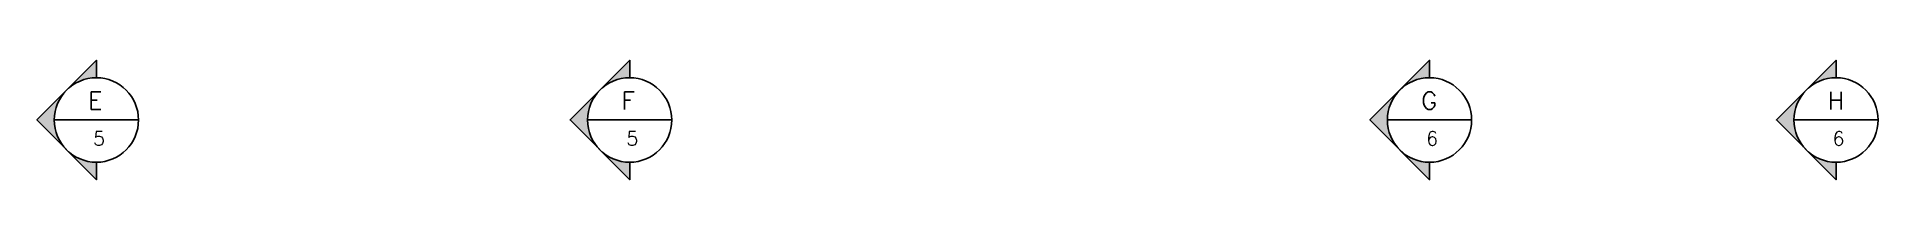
# Model space of a CAD drawing. Header units: millimetres. Extents: x 128 to 761, y 122 to 191.
# Drawn here: x 173.17 to 181.04, y 123.76 to 124.27 of the extents above; entities that cross this region are included whole.
import ezdxf
from ezdxf.enums import TextEntityAlignment as Align

# ---------------------------------------------------------------- set-up
doc = ezdxf.new("R2010")
doc.units = ezdxf.units.MM
doc.layers.add('NOTAS', color=2, linetype='Continuous')
doc.styles.add('100-50', font='romans.shx', dxfattribs={"height": 0.125})

msp = doc.modelspace()

# ---------------------------------------------------------------- texts
at = {"layer": 'NOTAS', "color": 5, "ltscale": 0.5, "style": '100-50'}
for s, p in [('E', (173.3905, 124.061)), ('F', (175.669, 124.061)), ('G', (179.0863, 124.061)), ('H', (180.8231, 124.061))]:
    msp.add_text(s, height=0.075, dxfattribs=at).set_placement(p)
at = {"layer": 'NOTAS', "color": 2, "ltscale": 0.5, "style": '100-50'}
for s, p in [('5', (173.437, 123.9075)), ('5', (175.7155, 123.9075)), ('6', (179.1324, 123.9075)), ('6', (180.8692, 123.9075))]:
    msp.add_text(s, height=0.06, dxfattribs=at).set_placement(p, align=Align.CENTER)

# ---------------------------------------------------------------- hatches: boundary and pattern name
at = {"layer": 'NOTAS'}
h = msp.add_hatch(color=1, dxfattribs=at)
h.paths.add_polyline_path([(173.2984, 124.1434), (173.1712, 124.0162), (173.2984, 123.8889, -0.414214)])
h.paths.add_polyline_path([(173.2984, 123.8889), (173.4257, 123.7616), (173.4257, 123.8362, -0.198912)])
h.paths.add_polyline_path([(173.4257, 124.1962), (173.4257, 124.2707), (173.2984, 124.1434, -0.198912)])
h = msp.add_hatch(color=1, dxfattribs=at)
h.paths.add_polyline_path([(175.577, 124.1434), (175.4497, 124.0162), (175.577, 123.8889, -0.414214)])
h.paths.add_polyline_path([(175.577, 123.8889), (175.7042, 123.7616), (175.7042, 123.8362, -0.198912)])
h.paths.add_polyline_path([(175.7042, 124.1962), (175.7042, 124.2707), (175.577, 124.1434, -0.198912)])
h = msp.add_hatch(color=1, dxfattribs=at)
h.paths.add_polyline_path([(178.9943, 124.1434), (178.867, 124.0162), (178.9943, 123.8889, -0.414214)])
h.paths.add_polyline_path([(178.9943, 123.8889), (179.1215, 123.7616), (179.1215, 123.8362, -0.198912)])
h.paths.add_polyline_path([(179.1215, 124.1962), (179.1215, 124.2707), (178.9943, 124.1434, -0.198912)])
h = msp.add_hatch(color=1, dxfattribs=at)
h.paths.add_polyline_path([(180.7311, 124.1434), (180.6038, 124.0162), (180.7311, 123.8889, -0.414214)])
h.paths.add_polyline_path([(180.7311, 123.8889), (180.8584, 123.7616), (180.8584, 123.8362, -0.198912)])
h.paths.add_polyline_path([(180.8584, 124.1962), (180.8584, 124.2707), (180.7311, 124.1434, -0.198912)])

# ---------------------------------------------------------------- linework, layer by layer
at = {"layer": 'NOTAS', "color": 1, "ltscale": 0.5}
for p, q in [((173.2457, 124.0162), (173.6057, 124.0162)), ((175.5242, 124.0162), (175.8842, 124.0162)), ((178.9415, 124.0162), (179.3015, 124.0162)), ((180.6784, 124.0162), (181.0384, 124.0162))]:
    msp.add_line(p, q, dxfattribs=at)
for points in [[(173.4257, 123.8362), (173.4257, 123.7616), (173.1712, 124.0162), (173.4257, 124.2707), (173.4257, 124.1962)], [(175.7042, 123.8362), (175.7042, 123.7616), (175.4497, 124.0162), (175.7042, 124.2707), (175.7042, 124.1962)], [(179.1215, 123.8362), (179.1215, 123.7616), (178.867, 124.0162), (179.1215, 124.2707), (179.1215, 124.1962)], [(180.8584, 123.8362), (180.8584, 123.7616), (180.6038, 124.0162), (180.8584, 124.2707), (180.8584, 124.1962)]]:
    msp.add_lwpolyline(points, dxfattribs=at)
at = {"layer": 'NOTAS', "color": 2, "ltscale": 0.5}
for centre in [(173.4257, 124.0162), (175.7042, 124.0162), (179.1215, 124.0162), (180.8584, 124.0162)]:
    msp.add_circle(centre, 0.18, dxfattribs=at)

msp.set_redraw_order([(e.dxf.handle, doc.entitydb.next_handle()) for e in msp.query("TEXT MTEXT ATTDEF DIMENSION ARC_DIMENSION")])  # texts and dimensions are drawn at this point

doc.saveas('drawing.dxf')
